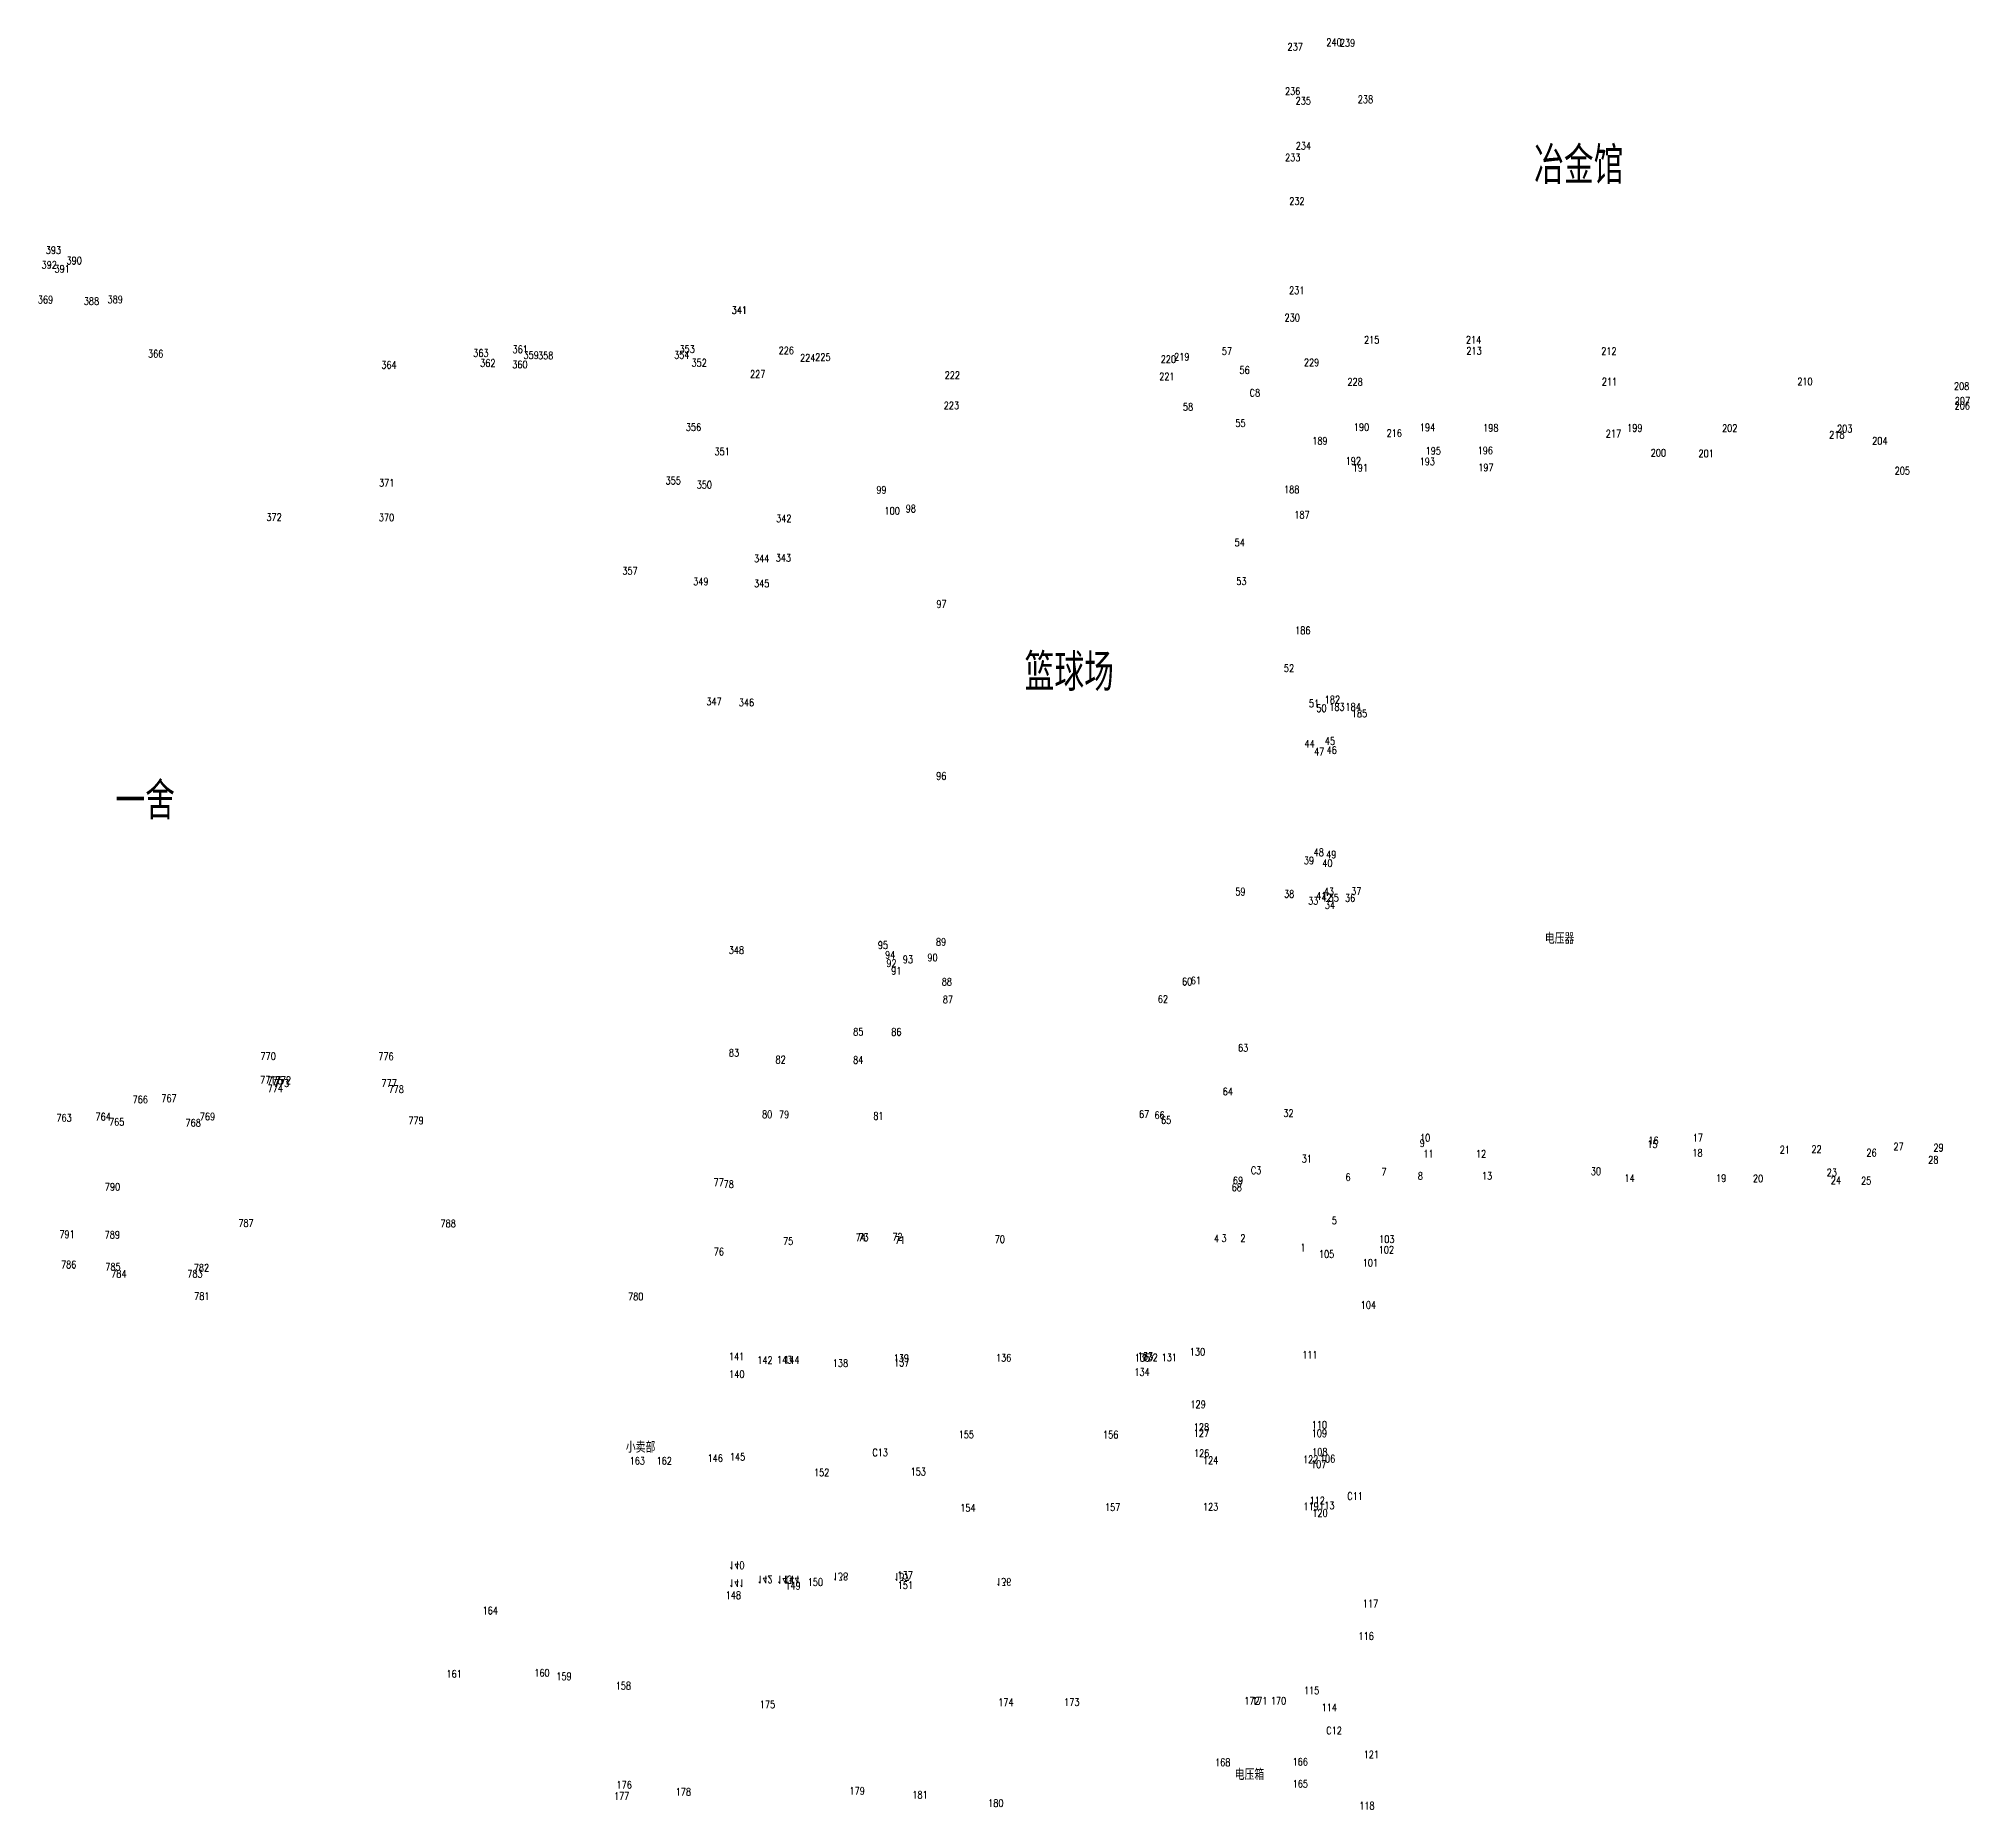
# Model space of a CAD drawing. Extents: x -992 to 2561, y -723 to 1492.
# Drawn here: x 349.2 to 608.4, y -699.2 to -461.5 of the extents above; entities that cross this region are included whole.
import ezdxf
from ezdxf.enums import TextEntityAlignment as Align

# ---------------------------------------------------------------- set-up
doc = ezdxf.new("R2010")
doc.units = 0
doc.header["$LTSCALE"] = 0.5
for name, color, linetype in [('JJ', 2, 'CONTINUOUS'), ('JMD', 6, 'CONTINUOUS'), ('ZDH', 1, 'CONTINUOUS')]:
    doc.layers.add(name, color=color, linetype=linetype)
doc.styles.add('HZ', font='rs.shx', dxfattribs={"width": 0.8, "bigfont": 'hztxt.shx'})

msp = doc.modelspace()

# ---------------------------------------------------------------- texts
at = {"layer": 'JJ', "linetype": 'Continuous', "style": 'HZ', "width": 0.8}
for s, p in [('冶金馆', (555.98, -478.22, 3.12)), ('篮球场', (487.57, -546.3, 3.12)), ('一舍', (363.49, -563.55, 3.12))]:
    msp.add_text(s, height=5, dxfattribs=at).set_placement(p, align=Align.MIDDLE)
at = {"layer": 'JMD', "linetype": 'Continuous', "style": 'HZ', "width": 0.8}
for s, p in [('电压器', (553.41, -582.21, 3.12)), ('小卖部', (430.01, -650.53, 3.12)), ('电压箱', (511.77, -694.48, 3.12))]:
    msp.add_text(s, height=1.5, dxfattribs=at).set_placement(p, align=Align.MIDDLE)
at = {"layer": 'ZDH', "linetype": 'Continuous', "style": 'HZ', "width": 0.8}
for s, p in [('237', (516.88, -463.07, 2.9)), ('240', (522.09, -462.48, 3.67)), ('239', (523.9, -462.55, 3.7)), ('236', (516.54, -469.04, 2.89)), ('238', (526.31, -470.13, 3.27)), ('235', (517.96, -470.33, 2.89)), ('233', (516.55, -477.93, 2.91)), ('234', (517.98, -476.37, 2.92)), ('232', (517.11, -483.8, 3.05)), ('393', (350.14, -490.38, 1.79)), ('392', (349.58, -492.35, 1.75)), ('391', (351.32, -492.89, 1.69)), ('390', (352.93, -491.79, 1.83)), ('231', (517.09, -495.78, 3.03)), ('369', (349.08, -497.03, 1.89)), ('388', (355.25, -497.22, 1.85)), ('389', (358.44, -497, 1.96)), ('341', (442.23, -498.43, 3.74)), ('341', (442.27, -498.44, 3.12)), ('230', (516.48, -499.45, 2.94)), ('361', (412.82, -503.7, 3.19)), ('353', (435.23, -503.67, 3.12)), ('226', (448.55, -503.85, 2.76)), ('215', (527.15, -502.43, 3.15)), ('214', (540.83, -502.42, 3.25)), ('213', (540.89, -503.9, 3.22)), ('366', (363.87, -504.29, 3.24)), ('364', (395.2, -505.8, 3.95)), ('363', (407.54, -504.2, 3.08)), ('362', (408.47, -505.54, 3.22)), ('360', (412.78, -505.75, 3.19)), ('359', (414.29, -504.48, 3.22)), ('358', (416.24, -504.54, 3.99)), ('354', (434.51, -504.46, 3.09)), ('352', (436.85, -505.5, 3.09)), ('224', (451.43, -504.84, 2.74)), ('225', (453.46, -504.75, 2.85)), ('220', (499.85, -505.01, 3.05)), ('219', (501.65, -504.7, 2.95)), ('57', (508.05, -503.94, 67.82)), ('56', (510.43, -506.48, 67.9)), ('229', (519.08, -505.46, 2.98)), ('212', (559, -503.94, 3.21)), ('227', (444.71, -507.02, 2.66)), ('222', (470.84, -507.18, 2.97)), ('221', (499.65, -507.35, 3.03)), ('228', (524.92, -508.08, 2.99)), ('211', (559.08, -508.04, 3.23)), ('210', (585.33, -508.02, 3.19)), ('208', (606.36, -508.65, 3.3)), ('223', (470.72, -511.24, 3.02)), ('58', (502.83, -511.42, 67.94)), ('C8', (511.79, -509.53, 3.12)), ('C8', (511.79, -509.53, 3.12)), ('C8', (511.79, -509.53, 3.12)), ('206', (606.44, -511.27, 3.32)), ('207', (606.47, -510.63, 3.33)), ('356', (436.09, -514.16, 3.2)), ('55', (509.87, -513.61, 67.8)), ('190', (525.78, -514.14, 3.17)), ('194', (534.64, -514.18, 3.11)), ('198', (543.14, -514.25, 3.17)), ('199', (562.48, -514.26, 3.12)), ('202', (575.22, -514.3, 3.1)), ('189', (520.2, -515.99, 3.13)), ('216', (530.18, -514.96, 3.15)), ('217', (559.61, -515.02, 3.17)), ('218', (589.61, -515.17, 3.18)), ('203', (590.66, -514.35, 3.18)), ('204', (595.38, -516, 3.25)), ('351', (439.94, -517.43, 3.22)), ('192', (524.69, -518.69, 3.44)), ('193', (534.62, -518.77, 3.45)), ('195', (535.41, -517.32, 3.54)), ('196', (542.4, -517.29, 3.52)), ('200', (565.64, -517.59, 3.39)), ('201', (572.06, -517.68, 3.38)), ('371', (394.89, -521.63, 2.46)), ('355', (433.37, -521.33, 3.19)), ('350', (437.54, -521.88, 3.23)), ('191', (525.62, -519.6, 3.49)), ('197', (542.48, -519.57, 3.98)), ('205', (598.4, -520, 3.37)), ('99', (461.67, -522.57, 67.96)), ('188', (516.41, -522.52, 3.16)), ('372', (379.77, -526.25, 1.98)), ('370', (394.87, -526.28, 2.44)), ('342', (448.21, -526.41, 3.35)), ('100', (462.76, -525.38, 67.97)), ('98', (465.61, -525.09, 68)), ('187', (517.79, -525.93, 3.2)), ('54', (509.77, -529.64, 67.78)), ('344', (445.24, -531.8, 3.29)), ('343', (448.16, -531.7, 3.32)), ('357', (427.56, -533.45, 3.5)), ('349', (437.08, -534.87, 3.74)), ('53', (510, -534.84, 68.01)), ('345', (445.25, -535.15, 3.27)), ('97', (469.73, -537.9, 67.94)), ('186', (517.9, -541.44, 3.22)), ('52', (516.39, -546.52, 67.91)), ('347', (438.85, -551, 3.47)), ('346', (443.2, -551.13, 3.38)), ('51', (519.75, -551.24, 68.13)), ('50', (520.75, -551.9, 68.26)), ('182', (521.88, -550.74, 3.89)), ('183', (522.48, -551.72, 3.65)), ('184', (524.66, -551.72, 3.74)), ('185', (525.51, -552.6, 3.84)), ('44', (519.15, -556.66, 68.22)), ('47', (520.44, -557.72, 68.73)), ('45', (521.89, -556.3, 68.2)), ('46', (522.12, -557.51, 68.73)), ('96', (469.7, -560.99, 68.03)), ('48', (520.38, -571.24, 68.71)), ('39', (519.07, -572.34, 68.16)), ('40', (521.54, -572.7, 68.17)), ('49', (522.06, -571.54, 68.7)), ('59', (509.87, -576.52, 68.12)), ('43', (521.74, -576.52, 68.33)), ('37', (525.42, -576.46, 68.41)), ('38', (516.41, -576.83, 68.07)), ('33', (519.64, -577.74, 68.23)), ('41', (520.72, -577.11, 68.31)), ('42', (521.43, -577.33, 68.33)), ('34', (521.88, -578.33, 68.3)), ('35', (522.39, -577.35, 68.27)), ('36', (524.59, -577.37, 68.32)), ('95', (461.87, -583.69, 68.09)), ('89', (469.67, -583.27, 68.03)), ('348', (441.85, -584.37, 3.52)), ('94', (462.84, -585, 68.07)), ('92', (463.01, -586.13, 68.05)), ('93', (465.22, -585.61, 67.89)), ('90', (468.53, -585.37, 68.1)), ('91', (463.66, -587.16, 68.05)), ('88', (470.45, -588.62, 68.13)), ('60', (502.71, -588.6, 68.14)), ('61', (503.89, -588.46, 67.99)), ('87', (470.6, -591, 68.09)), ('62', (499.46, -590.95, 68.15)), ('85', (458.56, -595.33, 68.13)), ('86', (463.67, -595.36, 68.08)), ('770', (378.97, -598.6, -1.5)), ('776', (394.79, -598.64, -1.11)), ('83', (441.87, -598.15, 68.07)), ('82', (448.13, -599.08, 68.67)), ('84', (458.54, -599.12, 68.4)), ('63', (510.23, -597.48, 68.17)), ('771', (378.93, -601.8, -1.58)), ('775', (379.9, -601.88, -1.61)), ('773', (380.76, -602.24, -1.28)), ('772', (381.02, -601.85, -1.14)), ('777', (395.22, -602.24, -1.28)), ('766', (361.8, -604.42, -1.69)), ('767', (365.66, -604.27, -1.69)), ('774', (379.93, -602.94, -1.56)), ('778', (396.17, -603.05, -1.54)), ('64', (508.17, -603.36, 68.23)), ('763', (351.57, -606.88, -1.54)), ('764', (356.82, -606.74, -1.66)), ('765', (358.64, -607.44, -1.65)), ('768', (368.91, -607.56, -1.5)), ('769', (370.83, -606.72, -1.69)), ('779', (398.83, -607.24, -1.27)), ('80', (446.32, -606.42, 67.98)), ('79', (448.59, -606.43, 68.02)), ('81', (461.26, -606.64, 68)), ('67', (496.94, -606.4, 68.17)), ('66', (499.01, -606.54, 68.4)), ('65', (499.89, -607.18, 68.21)), ('32', (516.32, -606.27, 68.23)), ('10', (534.67, -609.56, 3.06)), ('16', (565.33, -609.94, 2.96)), ('17', (571.29, -609.56, 2.7)), ('31', (518.78, -612.38, 68.22)), ('9', (534.62, -610.28, 2.59)), ('11', (535.12, -611.71, 2.79)), ('12', (542.17, -611.73, 2.79)), ('15', (565.2, -610.44, 2.63)), ('18', (571.24, -611.6, 2.62)), ('21', (582.96, -611.17, 2.57)), ('22', (587.22, -611.11, 2.57)), ('26', (594.61, -611.57, 2.58)), ('27', (598.24, -610.75, 2.63)), ('28', (602.9, -612.54, 2.65)), ('29', (603.6, -610.89, 2.59)), ('69', (509.54, -615.3, 68.19)), ('C3', (511.95, -613.94, 3.12)), ('C3', (511.95, -613.94, 3.12)), ('6', (524.65, -614.86, 2.48)), ('7', (529.49, -614.14, 2.64)), ('8', (534.38, -614.69, 2.59)), ('13', (542.98, -614.69, 2.7)), ('30', (557.6, -614.07, 68.41)), ('14', (562.12, -615, 2.66)), ('19', (574.42, -615, 2.56)), ('20', (579.37, -615.03, 2.53)), ('23', (589.27, -614.22, 2.78)), ('24', (589.83, -615.28, 2.62)), ('25', (593.89, -615.33, 2.56)), ('790', (358.08, -616.15, -0.63)), ('77', (439.81, -615.55, 67.94)), ('78', (441.16, -615.8, 67.92)), ('68', (509.38, -616.22, 68.14)), ('791', (351.97, -622.53, -1.47)), ('789', (358.05, -622.59, -1.47)), ('787', (376, -621.03, -1.49)), ('788', (403.15, -621.08, -0.34)), ('74', (458.88, -622.95, 68.15)), ('73', (459.26, -622.93, 68.23)), ('72', (463.82, -622.87, 68.3)), ('4', (506.99, -623.1, 2.54)), ('3', (508.01, -623.05, 2.4)), ('2', (510.54, -623.06, 2.4)), ('5', (522.81, -620.67, 2.46)), ('76', (439.84, -624.86, 68.58)), ('75', (449.14, -623.45, 68.16)), ('71', (464.16, -623.32, 68.3)), ('70', (477.56, -623.2, 68.22)), ('1', (518.62, -624.32, 2.5)), ('105', (521.09, -625.18, 3.03)), ('102', (529.12, -624.62, 3.37)), ('103', (529.18, -623.19, 3.27)), ('786', (352.19, -626.6, -1.41)), ('785', (358.14, -626.9, -1.39)), ('784', (358.93, -627.83, -0.85)), ('783', (369.15, -627.83, -0.87)), ('782', (370.02, -627.02, -1.41)), ('101', (526.97, -626.37, 2.99)), ('781', (370.07, -630.83, -1.39)), ('780', (428.33, -630.88, -0.84)), ('104', (526.71, -632.02, 3.01)), ('130', (503.76, -638.3, 3.58)), ('111', (518.86, -638.71, 4.24)), ('141', (441.87, -638.94, 3.12)), ('140', (441.9, -641.31, 3.13)), ('142', (445.68, -639.42, 3.19)), ('143', (448.32, -639.39, 3.22)), ('144', (449.29, -639.4, 3.25)), ('138', (455.82, -639.83, 3.86)), ('139', (463.99, -639.15, 3.23)), ('137', (464.05, -639.76, 3.42)), ('136', (477.73, -639.11, 3.82)), ('134', (496.32, -641.02, 3.36)), ('135', (496.37, -639.1, 3.26)), ('133', (496.77, -638.89, 3.53)), ('132', (497.39, -639.08, 3.2)), ('131', (499.97, -639.07, 3.21)), ('129', (503.84, -645.36, 3.19)), ('128', (504.29, -648.42, 3.18)), ('110', (520.13, -648.11, 3.83)), ('155', (472.72, -649.42, 2.77)), ('156', (492.11, -649.43, 2.86)), ('127', (504.29, -649.24, 3.2)), ('109', (520.13, -649.25, 3.95)), ('163', (428.54, -652.94, 3.18)), ('162', (432.16, -652.95, 3.56)), ('146', (439, -652.59, 3.64)), ('145', (442, -652.41, 3.21)), ('C13', (461.13, -651.84, 3.12)), ('126', (504.32, -651.91, 3.19)), ('124', (505.52, -652.88, 3.26)), ('122', (518.95, -652.75, 3.31)), ('107', (520.03, -653.41, 3.36)), ('108', (520.18, -651.76, 3.16)), ('106', (521.22, -652.66, 3.01)), ('152', (453.29, -654.52, 3.27)), ('153', (466.26, -654.4, 2.98)), ('154', (472.93, -659.27, 2.93)), ('157', (492.37, -659.18, 2.87)), ('123', (505.52, -659.12, 3.29)), ('119', (519.01, -659.06, 3.36)), ('112', (519.83, -658.26, 3)), ('113', (521.12, -658.95, 3)), ('C11', (524.9, -657.67, 3.12)), ('120', (520.21, -659.95, 3.22)), ('149', (449.45, -669.71, 3.15)), ('150', (452.45, -669.22, 3.57)), ('137', (464.5, -668.32, 3.35)), ('151', (464.54, -669.65, 3.18)), ('148', (441.44, -671, 4.25)), ('117', (526.99, -672.12, 3.52)), ('164', (408.8, -673.06, 3.15)), ('116', (526.4, -676.47, 3.45)), ('161', (403.95, -681.56, 3.21)), ('160', (415.74, -681.42, 3.12)), ('159', (418.7, -681.88, 3.25)), ('158', (426.67, -683.14, 4.86)), ('174', (478.03, -685.37, 4.45)), ('173', (486.88, -685.34, 3.33)), ('172', (511.06, -685.18, 3.29)), ('171', (512.12, -685.16, 3.92)), ('170', (514.64, -685.16, 3.77)), ('115', (519.09, -683.79, 4.37)), ('175', (446.02, -685.66, 3.53)), ('114', (521.45, -686.07, 3.52)), ('C12', (522.08, -689.17, 3.12)), ('121', (527.1, -692.38, 3.45)), ('168', (507.15, -693.43, 4.72)), ('166', (517.55, -693.35, 4.78)), ('177', (426.44, -697.95, 4.19)), ('176', (426.78, -696.45, 3.46)), ('178', (434.73, -697.39, 3.51)), ('179', (458.06, -697.26, 4.06)), ('181', (466.5, -697.8, 4.29)), ('165', (517.56, -696.31, 4.27)), ('180', (476.68, -698.9, 3.86)), ('118', (526.5, -699.25, 3.32))]:
    msp.add_text(s, height=1, dxfattribs=at).set_placement(p)
at = {"layer": 'ZDH', "linetype": 'Continuous', "style": 'HZ', "text_generation_flag": 2, "width": 0.8}
for s, p in [('140', (441.9, -665.98, 3.13)), ('141', (441.87, -668.36, 3.12)), ('142', (445.68, -667.87, 3.19)), ('143', (448.32, -667.9, 3.22)), ('144', (449.29, -667.89, 3.25)), ('138', (455.82, -667.47, 3.86)), ('137', (464.05, -667.53, 3.42)), ('136', (477.73, -668.18, 3.82))]:
    msp.add_text(s, height=1, rotation=180, dxfattribs=at).set_placement(p)

doc.saveas('drawing.dxf')
